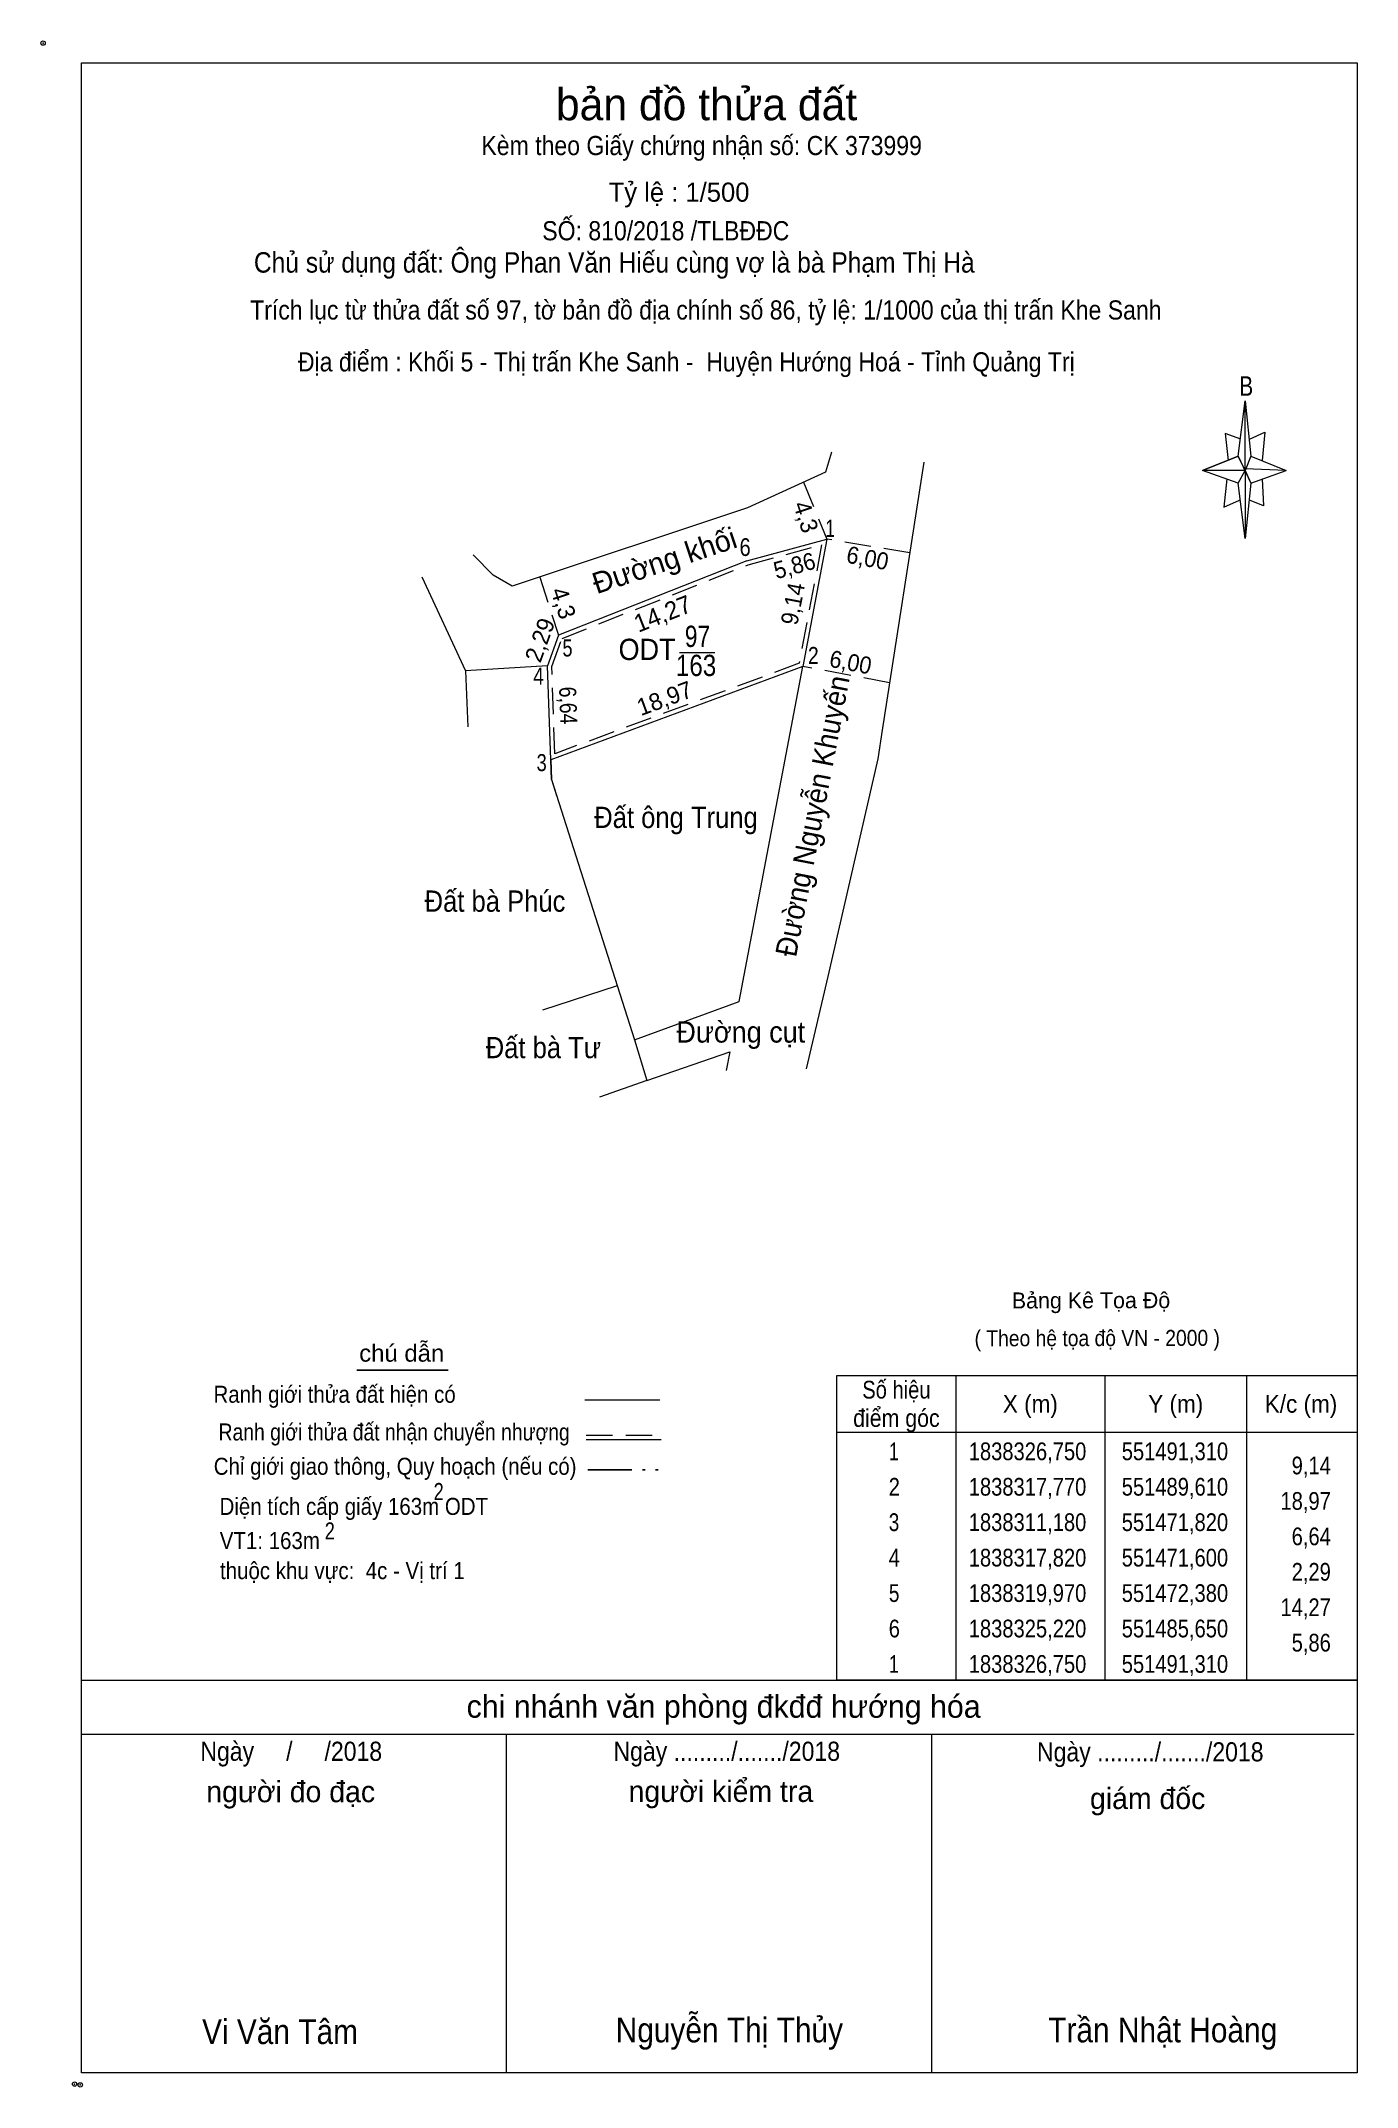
# Model space of a CAD drawing. Header units: metres. Extents: x 550975 to 552221, y 1838189 to 1838422.
# Drawn here: x 551435.9 to 551528.7, y 1838217.5 to 1838361.9 of the extents above; entities that cross this region are included whole.
import ezdxf
from ezdxf.enums import TextEntityAlignment as Align

# ---------------------------------------------------------------- set-up
doc = ezdxf.new("R2010")
doc.units = ezdxf.units.M
doc.header["$LTSCALE"] = 0.62
doc.header["$PDMODE"] = 32
doc.header["$PDSIZE"] = 0.31
doc.linetypes.add('DASH_DOUBLE_DOT', pattern=[9.2, 5, -1.2, 0.3, -1.2, 0.3, -1.2])
doc.linetypes.add('MEDIUM_DASHED', pattern=[4.5, 3, -1.5])
for name, color, linetype, lineweight in [('10', 7, 'Continuous', 13), ('16', 7, 'Continuous', 25), ('5', 7, 'Continuous', 13), ('55', 7, 'Continuous', 13), ('63', 7, 'Continuous', 13)]:
    doc.layers.add(name, color=color, linetype=linetype, lineweight=lineweight)
doc.layers.add('62', color=7, linetype='Continuous')

msp = doc.modelspace()

# ---------------------------------------------------------------- texts
at = {"layer": '10'}
for s, height, rotation, p in [('4,3', 1.2, 287.96, (551489.2552, 1838328.135)), ('Đường khối', 1.5, 18.445, (551480.0827, 1838324.5285)), ('4,3', 1.2, 287.973, (551472.1454, 1838322.0551))]:
    msp.add_text(s, height=height, rotation=rotation, dxfattribs=at).set_placement(p, align=Align.CENTER)
at = {"layer": '10', "width": 0.95}
for s, height, rotation, p in [('6,00', 1.2, 349.256, (551494.0681, 1838324.8271)), ('6,00', 1.2, 349.256, (551492.8681, 1838317.4771)), ('Đường Nguyễn Khuyến', 1.5, 79.117, (551491.0234, 1838307.0784))]:
    msp.add_text(s, height=height, rotation=rotation, dxfattribs=at).set_placement(p, align=Align.CENTER)
at = {"layer": '10'}
for s, width, p in [('97', 0.8, (551482.175, 1838319.14)), ('ODT', 0.95, (551478.62, 1838318.22)), ('163', 0.85, (551482.075, 1838317.09)), ('Đất ông Trung', 0.9, (551480.66, 1838306.37)), ('Đất bà Phúc', 0.9, (551467.89, 1838300.46)), ('Đất bà Tư', 0.9, (551471.3, 1838290.13)), ('Đường cụt', 0.95, (551485.23, 1838291.23))]:
    msp.add_text(s, height=1.5, dxfattribs=dict(at, width=width)).set_placement(p, align=Align.CENTER)
at = {"layer": '16', "width": 0.8}
for p in [(551463.915, 1838258.96), (551456.235, 1838256.18)]:
    msp.add_text('2', height=1.2, dxfattribs=at).set_placement(p, align=Align.CENTER)
at = {"layer": '5'}
for s, height, p in [('bản đồ thửa đất', 2.25, (551482.815, 1838356.3)), ('chi nhánh văn phòng đkđđ hướng hóa', 1.6, (551484.02, 1838243.6)), ('người đo đạc', 1.5, (551453.475, 1838237.64)), ('người kiểm tra', 1.5, (551483.825, 1838237.66)), ('giám đốc', 1.5, (551513.935, 1838237.16))]:
    msp.add_text(s, height=height, dxfattribs=at).set_placement(p, align=Align.CENTER)
for s, height, width, p in [('Kèm theo Giấy chứng nhận số: CK 373999', 1.35, 0.9, (551482.47, 1838353.84)), ('B', 1.378, 0.8, (551520.89, 1838336.86)), ('chú dẫn', 1.2, 1.05, (551461.31, 1838268.72)), ('Ranh giới thửa đất hiện có ', 1.2, 0.9, (551456.775, 1838265.82)), ('Ranh giới thửa đất nhận chuyển nhượng', 1.2, 0.85, (551460.775, 1838263.16)), ('Chỉ giới giao thông, Quy hoạch (nếu có)', 1.2, 0.9, (551460.845, 1838260.74)), ('Diện tích cấp giấy 163m ODT', 1.2, 0.9, (551457.93, 1838257.91)), ('VT1: 163m', 1.2, 0.9, (551452.005, 1838255.5)), ('thuộc khu vực:  4c - Vị trí 1', 1.2, 0.9, (551457.12, 1838253.38)), ('Ngày     /     /2018', 1.35, 0.9, (551453.515, 1838240.56)), ('Ngày ........./......./2018', 1.35, 0.9, (551484.24, 1838240.56)), ('Ngày ........./......./2018', 1.35, 0.9, (551514.12, 1838240.52)), ('Vi Văn Tâm', 1.75, 0.9, (551452.725, 1838220.58)), ('Nguyễn Thị Thủy', 1.75, 0.9, (551484.425, 1838220.7)), ('Trần Nhật Hoàng', 1.75, 0.9, (551515, 1838220.7))]:
    msp.add_text(s, height=height, dxfattribs=dict(at, width=width)).set_placement(p, align=Align.CENTER)
at = {"layer": '55'}
msp.add_text('Bảng Kê Tọa Độ', height=1.13, rotation=0.127, dxfattribs=at).set_placement((551509.9388, 1838272.4833), align=Align.CENTER)
at = {"layer": '55', "width": 0.9}
msp.add_text('( Theo hệ tọa độ VN - 2000 )', height=1.13, rotation=0.127, dxfattribs=at).set_placement((551510.3788, 1838269.8189), align=Align.CENTER)
at = {"layer": '62'}
msp.add_text('Tỷ lệ : 1/500', height=1.35, dxfattribs=at).set_placement((551480.875, 1838350.55), align=Align.CENTER)
at = {"layer": '62', "width": 0.9}
for s, p in [('SỐ: 810/2018 /TLBĐĐC', (551479.94, 1838347.83)), ('Trích lục từ thửa đất số 97, tờ bản đồ địa chính số 86, tỷ lệ: 1/1000 của thị trấn Khe Sanh', (551482.765, 1838342.24)), ('Địa điểm : Khối 5 - Thị trấn Khe Sanh -  Huyện Hướng Hoá - Tỉnh Quảng Trị ', (551481.615, 1838338.58))]:
    msp.add_text(s, height=1.35, dxfattribs=at).set_placement(p, align=Align.CENTER)
msp.add_text('Chủ sử dụng đất: Ông Phan Văn Hiếu cùng vợ là bà Phạm Thị Hà', height=1.44, dxfattribs=at).set_placement((551450.88, 1838345.55))
at = {"layer": '63'}
for s, height, width, p in [(' 1', 1.2, 0.75, (551491.87, 1838326.91)), (' 6', 1.25, 0.85, (551485.93, 1838325.56)), (' 5', 1.2, 0.8, (551473.36, 1838318.47)), (' 2', 1.2, 0.85, (551490.73, 1838317.94)), (' 4', 1.2, 0.85, (551471.34, 1838316.49)), (' 3', 1.2, 0.8, (551471.54, 1838310.38)), ('9,14', 1.25, 0.85, (551526.86, 1838260.77)), ('18,97', 1.25, 0.85, (551526.86, 1838258.27)), ('6,64', 1.25, 0.85, (551526.86, 1838255.77)), ('2,29', 1.25, 0.85, (551526.86, 1838253.27)), ('14,27', 1.25, 0.85, (551526.86, 1838250.77)), ('5,86', 1.25, 0.85, (551526.86, 1838248.27))]:
    msp.add_text(s, height=height, dxfattribs=dict(at, width=width)).set_placement(p, align=Align.RIGHT)
for s, rotation, width, p in [('5,86', 15.127, 0.95, (551489.1734, 1838324.3029)), ('9,14', 79.28, 0.95, (551489.4923, 1838322.0784)), ('6,64', 271.898, 0.85, (551472.4552, 1838314.9949))]:
    msp.add_text(s, height=1.2, rotation=rotation, dxfattribs=dict(at, width=width)).set_placement(p, align=Align.CENTER)
for s, height, rotation, p in [('14,27', 1.25, 21.585, (551479.9501, 1838320.9078)), ('2,29', 1.2, 70.06, (551471.6216, 1838319.4254)), ('18,97', 1.2, 20.326, (551480.0616, 1838314.9548))]:
    msp.add_text(s, height=height, rotation=rotation, dxfattribs=at).set_placement(p, align=Align.CENTER)
for s, width, p in [('Số hiệu', 0.85, (551496.21, 1838266.12)), ('điểm góc', 0.9, (551496.21, 1838264.12)), ('X (m)', 0.95, (551505.66, 1838265.12)), ('Y (m)', 0.95, (551515.915, 1838265.12)), ('K/c (m)', 0.95, (551524.755, 1838265.12)), (' 1', 0.75, (551495.86, 1838261.77)), ('1838326,750', 0.85, (551505.46, 1838261.77)), ('551491,310', 0.85, (551515.86, 1838261.77)), (' 2', 0.85, (551495.865, 1838259.27)), ('1838317,770', 0.85, (551505.46, 1838259.27)), ('551489,610', 0.85, (551515.86, 1838259.27)), (' 3', 0.8, (551495.855, 1838256.77)), ('1838311,180', 0.85, (551505.46, 1838256.77)), ('551471,820', 0.85, (551515.86, 1838256.77)), (' 4', 0.85, (551495.86, 1838254.27)), ('1838317,820', 0.85, (551505.46, 1838254.27)), ('551471,600', 0.85, (551515.86, 1838254.27)), (' 5', 0.8, (551495.865, 1838251.77)), ('1838319,970', 0.85, (551505.46, 1838251.77)), ('551472,380', 0.85, (551515.86, 1838251.77)), (' 6', 0.85, (551495.865, 1838249.27)), ('1838325,220', 0.85, (551505.46, 1838249.27)), ('551485,650', 0.85, (551515.86, 1838249.27)), (' 1', 0.75, (551495.86, 1838246.77)), ('1838326,750', 0.85, (551505.46, 1838246.77)), ('551491,310', 0.85, (551515.86, 1838246.77))]:
    msp.add_text(s, height=1.25, dxfattribs=dict(at, width=width)).set_placement(p, align=Align.CENTER)

# ---------------------------------------------------------------- linework, layer by layer
at = {"layer": '10'}
for p, q in [((551491.64, 1838332.89), (551491.21, 1838331.48)), ((551498.15, 1838332.18), (551495.21, 1838313.27)), ((551485.65, 1838325.22), (551491.31, 1838326.75)), ((551485.65, 1838325.22), (551472.38, 1838319.97)), ((551472.38, 1838319.97), (551471.6, 1838317.82)), ((551471.6, 1838317.82), (551465.82, 1838317.46)), ((551480.9, 1838318.76), (551483.4, 1838318.76)), ((551495.21, 1838313.27), (551494.9, 1838311.26)), ((551471.82, 1838311.18), (551471.87, 1838309.79)), ((551471.87, 1838309.79), (551472.23, 1838308.67)), ((551476.51, 1838295.24), (551471.23, 1838293.52)), ((551484.45, 1838290.59), (551484.2, 1838289.27)), ((551478.61, 1838288.56), (551475.27, 1838287.39))]:
    msp.add_line(p, q, dxfattribs=at)
at = {"layer": '10', "linetype": 'MEDIUM_DASHED'}
for p, q in [((551489.65, 1838330.77), (551491.31, 1838326.75)), ((551497.16, 1838325.78), (551491.31, 1838326.75)), ((551471.05, 1838324.07), (551472.38, 1838319.97)), ((551495.73, 1838316.61), (551489.61, 1838317.77))]:
    msp.add_line(p, q, dxfattribs=at)
at = {"layer": '10'}
for points in [[(551491.21, 1838331.48), (551485.7, 1838328.96), (551469.09, 1838323.42), (551467.75, 1838324.2), (551466.36, 1838325.63)], [(551491.31, 1838326.75), (551489.61, 1838317.77), (551471.82, 1838311.18)], [(551462.74, 1838324.09), (551465.82, 1838317.46), (551465.98, 1838313.51)], [(551471.87, 1838309.79), (551471.82, 1838311.18), (551471.6, 1838317.82)], [(551477.73, 1838291.42), (551485.12, 1838294.13), (551489.61, 1838317.77)], [(551471.82, 1838311.18), (551471.87, 1838309.79), (551477.73, 1838291.42), (551478.61, 1838288.56), (551484.45, 1838290.59)], [(551494.9, 1838311.26), (551491.36, 1838295.9), (551489.85, 1838289.38)]]:
    msp.add_lwpolyline(points, dxfattribs=at)
at = {"layer": '16'}
msp.add_line((551464.59, 1838268.12), (551458.15, 1838268.12), dxfattribs=at)
at = {"layer": '5'}
for p, q in [((551520.31, 1838332.6), (551520.81, 1838336.5)), ((551521.21, 1838332.6), (551523.71, 1838331.6)), ((551520.31, 1838330.7), (551517.81, 1838331.6)), ((551521.21, 1838330.7), (551520.81, 1838326.8)), ((551522.01, 1838331), (551522.11, 1838329.1)), ((551522.11, 1838329.1), (551521.11, 1838329.5)), ((551474.23, 1838266.02), (551479.51, 1838266.02)), ((551474.33, 1838263.22), (551479.61, 1838263.22)), ((551438.71, 1838246.24), (551528.71, 1838246.24)), ((551438.71, 1838242.44), (551528.51, 1838242.44)), ((551438.71, 1838242.44), (551528.51, 1838242.44)), ((551438.71, 1838242.44), (551528.51, 1838242.44)), ((551468.71, 1838218.54), (551468.71, 1838242.44)), ((551498.71, 1838218.54), (551498.71, 1838242.44))]:
    msp.add_line(p, q, dxfattribs=at)
at = {"layer": '5', "linetype": 'MEDIUM_DASHED'}
msp.add_line((551474.33, 1838263.54), (551479.77, 1838263.54), dxfattribs=at)
at = {"layer": '5', "linetype": 'DASH_DOUBLE_DOT', "lineweight": 25}
msp.add_line((551474.45, 1838261.08), (551479.67, 1838261.08), dxfattribs=at)
at = {"layer": '5'}
for points in [[(551438.71, 1838360.34), (551528.71, 1838360.34), (551528.71, 1838218.54), (551438.71, 1838218.54)], [(551520.81, 1838336.5), (551521.21, 1838332.6), (551520.81, 1838331.6)], [(551520.81, 1838331.6), (551517.81, 1838331.6), (551520.31, 1838332.6), (551521.21, 1838330.7), (551523.71, 1838331.6), (551520.81, 1838331.7)], [(551520.81, 1838331.6), (551520.81, 1838326.8), (551520.31, 1838330.7)]]:
    msp.add_lwpolyline(points, close=True, dxfattribs=at)
for points in [[(551520.51, 1838333.8), (551519.41, 1838334.2), (551519.61, 1838332.3)], [(551521.11, 1838333.8), (551522.21, 1838334.3), (551522.01, 1838332.3)], [(551520.81, 1838331.6), (551520.31, 1838332.6), (551517.81, 1838331.6)], [(551519.51, 1838331), (551519.31, 1838329), (551520.41, 1838329.5)], [(551520.81, 1838331.6), (551521.21, 1838330.7), (551523.71, 1838331.6)], [(551528.71, 1838218.54), (551438.71, 1838218.54), (551438.71, 1838242.44)]]:
    msp.add_lwpolyline(points, dxfattribs=at)
for p in [(551436.01, 1838361.74), (551438.23, 1838217.76), (551438.63, 1838217.7)]:
    msp.add_point(p, dxfattribs=at)
at = {"layer": '63'}
for p, q in [((551500.41, 1838267.74), (551500.41, 1838246.24)), ((551510.91, 1838267.74), (551510.91, 1838246.24)), ((551520.91, 1838267.74), (551520.91, 1838246.24)), ((551492.01, 1838263.74), (551528.71, 1838263.74))]:
    msp.add_line(p, q, dxfattribs=at)
at = {"layer": '63', "linetype": 'MEDIUM_DASHED'}
msp.add_lwpolyline([(551490.93, 1838326.34), (551489.35, 1838317.99), (551472.11, 1838311.61), (551471.9, 1838317.77), (551472.62, 1838319.74), (551485.74, 1838324.93)], close=True, dxfattribs=at)
at = {"layer": '63'}
msp.add_lwpolyline([(551492.01, 1838267.74), (551528.71, 1838267.74), (551528.71, 1838246.24), (551492.01, 1838246.24)], close=True, dxfattribs=at)

msp.set_redraw_order([(e.dxf.handle, doc.entitydb.next_handle()) for e in msp.query("TEXT MTEXT ATTDEF DIMENSION ARC_DIMENSION")])  # texts and dimensions are drawn at this point

doc.saveas('drawing.dxf')
